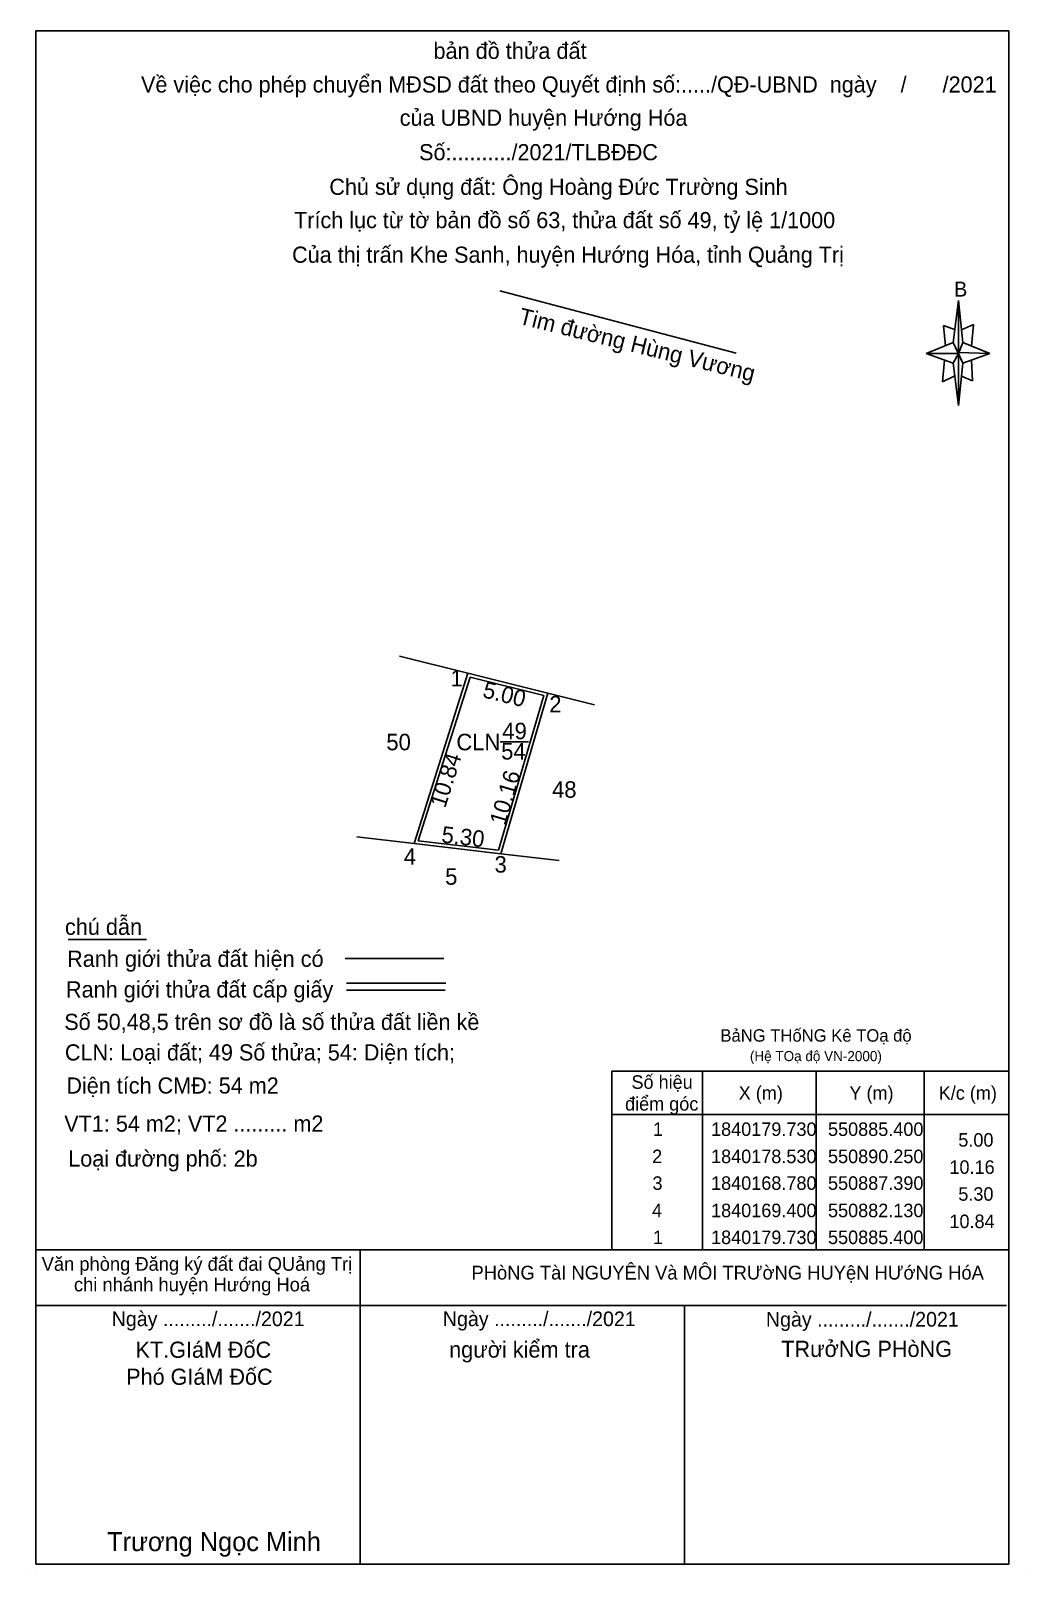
# Model space of a CAD drawing. Extents: x 550379 to 550905, y 1840168 to 1840451.
# Drawn here: x 550379.2 to 550439.8, y 1840357.9 to 1840451.5 of the extents above; entities that cross this region are included whole.
import ezdxf

# ---------------------------------------------------------------- set-up
doc = ezdxf.new("R2010")
doc.units = 0
for name, color, linetype in [('Level 1', 7, 'Continuous'), ('Level 10', 7, 'Continuous'), ('Level 15', 7, 'Continuous'), ('Level 17', 7, 'Continuous'), ('Level 5', 7, 'Continuous'), ('Level 6', 7, 'Continuous'), ('Level 63', 7, 'Continuous')]:
    doc.layers.add(name, color=color, linetype=linetype)

msp = doc.modelspace()

# ---------------------------------------------------------------- texts
at = {"layer": 'Level 1'}
for s, height, p in [('BảNG THốNG Kê TOạ độ ', 0.75444, (550421.06, 1840390.16)), ('(Hệ TOạ độ VN-2000)', 0.61236, (550422.85, 1840388.98))]:
    msp.add_text(s, height=height, dxfattribs=at).set_placement(p)
at = {"layer": 'Level 10'}
for s, p in [('1', (550404.68, 1840411.72)), ('2', (550410.67, 1840410.14)), ('50', (550400.78, 1840407.84)), ('CLN', (550405.03, 1840407.84)), ('49', (550407.82, 1840408.51)), ('54', (550407.75, 1840407.28)), ('48', (550410.84, 1840404.96)), ('4', (550401.84, 1840400.9)), ('3', (550407.35, 1840400.42)), ('5', (550404.35, 1840399.68))]:
    msp.add_text(s, height=1, dxfattribs=at).set_placement(p)
at = {"layer": 'Level 5'}
for s, height, p in [('bản đồ thửa đất', 0.98412, (550403.64, 1840449.79)), ('Về việc cho phép chuyển MĐSD đất theo Quyết định số:...../QĐ-UBND  ngày    /      /2021', 0.97998, (550385.89, 1840447.75)), ('của UBND huyện Hướng Hóa', 0.98412, (550401.59, 1840445.73)), ('Số:........../2021/TLBĐĐC', 0.97998, (550402.77, 1840443.64)), ('Chủ sử dụng đất: Ông Hoàng Đức Trường Sinh', 0.97998, (550397.32, 1840441.54)), ('Trích lục từ tờ bản đồ số 63, thửa đất số 49, tỷ lệ 1/1000 ', 0.97998, (550395.18, 1840439.52)), ('Của thị trấn Khe Sanh, huyện Hướng Hóa, tỉnh Quảng Trị', 0.97998, (550395.06, 1840437.42)), ('B', 0.904, (550435.24, 1840435.37)), ('Ngày ........./......./2021', 0.88998, (550384.11, 1840372.9)), ('Ngày ........./......./2021', 0.88998, (550404.21, 1840372.9)), ('Ngày ........./......./2021', 0.88998, (550423.82, 1840372.87)), ('KT.GIáM ĐốC', 0.97998, (550385.56, 1840370.98)), ('người kiểm tra', 0.98412, (550404.59, 1840370.99)), ('TRưởNG PHòNG', 0.98412, (550424.75, 1840371.03)), ('Phó GIáM ĐốC', 0.97998, (550384.99, 1840369.34)), ('Trương Ngọc Minh', 1.15002, (550383.83, 1840359.25))]:
    msp.add_text(s, height=height, dxfattribs=at).set_placement(p)
at = {"layer": 'Level 6'}
for s, height, p in [('chú dẫn', 0.9841, (550381.27, 1840396.64)), ('Ranh giới thửa đất hiện có ', 0.98412, (550381.4, 1840394.7)), ('Ranh giới thửa đất cấp giấy', 0.98412, (550381.33, 1840392.84)), ('Số 50,48,5 trên sơ đồ là số thửa đất liền kề', 0.97998, (550381.23, 1840390.87)), ('CLN: Loại đất; 49 Số thửa; 54: Diện tích;', 0.97998, (550381.27, 1840389.02)), ('Diện tích CMĐ: 54 m2 ', 0.97998, (550381.36, 1840387.01)), ('VT1: 54 m2; VT2 ......... m2', 0.97998, (550381.23, 1840384.7)), ('Loại đường phố: 2b', 0.97998, (550381.47, 1840382.58)), (' Văn phòng Đăng ký đất đai QUảng Trị', 0.83136, (550379.55, 1840376.26)), ('PHòNG TàI NGUYÊN Và MÔI TRƯờNG HUYệN HƯớNG HóA', 0.83322, (550405.95, 1840375.73)), ('chi nhánh huyện Hướng Hoá', 0.83136, (550381.82, 1840375.01))]:
    msp.add_text(s, height=height, dxfattribs=at).set_placement(p)
at = {"layer": 'Level 63'}
for s, height, rotation, p in [('Tim đường Hùng Vương', 1.00002, 346.10282, (550408.76, 1840433.73)), ('5.00', 1, 346.10282, (550406.57, 1840411.07)), ('10.84', 1, 72.43462, (550404.35, 1840404.29)), ('10.16', 1, 73.65183, (550407.99, 1840403.23)), ('5.30', 1, 353.27752, (550404.09, 1840402.25))]:
    msp.add_text(s, height=height, rotation=rotation, dxfattribs=at).set_placement(p)
for s, height, p in [('Số hiệu', 0.82, (550415.66, 1840387.3)), ('X (m)', 0.82, (550422.17, 1840386.64)), ('Y (m)', 0.82, (550428.89, 1840386.64)), ('K/c (m)', 0.82, (550434.31, 1840386.64)), ('điểm góc', 0.82, (550415.27, 1840385.98)), (' 1', 0.82, (550416.66, 1840384.44)), ('1840179.730', 0.82002, (550420.49, 1840384.44)), ('550885.400', 0.82, (550427.59, 1840384.44)), ('5.00', 0.82, (550435.5, 1840383.79)), (' 2', 0.82, (550416.61, 1840382.79)), ('1840178.530', 0.82002, (550420.49, 1840382.79)), ('550890.250', 0.82, (550427.59, 1840382.79)), ('10.16', 0.82, (550434.96, 1840382.14)), (' 3', 0.82, (550416.63, 1840381.17)), ('1840168.780', 0.82002, (550420.49, 1840381.17)), ('550887.390', 0.82, (550427.59, 1840381.17)), ('5.30', 0.82, (550435.5, 1840380.51)), (' 4', 0.82, (550416.6, 1840379.51)), ('1840169.400', 0.82002, (550420.49, 1840379.51)), ('550882.130', 0.82, (550427.59, 1840379.51)), ('10.84', 0.82, (550434.96, 1840378.85)), (' 1', 0.82, (550416.66, 1840377.88)), ('1840179.730', 0.82002, (550420.49, 1840377.88)), ('550885.400', 0.82, (550427.59, 1840377.88))]:
    msp.add_text(s, height=height, dxfattribs=at).set_placement(p)

# ---------------------------------------------------------------- linework, layer by layer
at = {"layer": 'Level 10'}
for p, q in [((550416.111, 1840433.493), (550407.661, 1840435.723)), ((550401.581, 1840413.543), (550405.731, 1840412.513)), ((550402.461, 1840402.183), (550405.731, 1840412.513)), ((550405.731, 1840412.513), (550410.581, 1840411.313)), ((550407.721, 1840401.563), (550410.581, 1840411.313)), ((550410.581, 1840411.313), (550413.411, 1840410.603)), ((550407.681, 1840408.353), (550409.411, 1840408.353)), ((550398.991, 1840402.583), (550402.461, 1840402.183)), ((550402.461, 1840402.183), (550407.721, 1840401.563)), ((550411.281, 1840401.143), (550407.721, 1840401.563))]:
    msp.add_line(p, q, dxfattribs=at)
msp.add_lwpolyline([(550405.861, 1840412.273), (550410.331, 1840411.173), (550407.581, 1840401.783), (550402.721, 1840402.353)], close=True, dxfattribs=at)
at = {"layer": 'Level 15'}
msp.add_line((550416.113, 1840433.488), (550422.016, 1840431.926), dxfattribs=at)
at = {"layer": 'Level 17'}
msp.add_line((550381.471, 1840396.363), (550386.221, 1840396.363), dxfattribs=at)
at = {"layer": 'Level 5'}
for p, q in [((550435.191, 1840432.573), (550435.511, 1840435.123)), ((550435.321, 1840433.353), (550434.601, 1840433.613)), ((550434.601, 1840433.613), (550434.721, 1840432.363)), ((550435.701, 1840433.353), (550436.431, 1840433.673)), ((550436.431, 1840433.673), (550436.301, 1840432.363)), ((550435.191, 1840432.573), (550433.541, 1840431.913)), ((550433.541, 1840431.913), (550435.191, 1840432.573)), ((550435.511, 1840431.913), (550435.191, 1840432.573)), ((550435.191, 1840432.573), (550435.771, 1840431.323)), ((550435.771, 1840432.573), (550437.411, 1840431.913)), ((550435.191, 1840431.323), (550433.541, 1840431.913)), ((550435.511, 1840431.913), (550433.541, 1840431.913)), ((550434.661, 1840431.513), (550434.531, 1840430.203)), ((550437.411, 1840431.913), (550435.511, 1840431.973)), ((550435.511, 1840431.973), (550435.511, 1840431.913)), ((550435.511, 1840431.913), (550435.771, 1840431.323)), ((550435.771, 1840431.323), (550435.511, 1840428.763)), ((550435.771, 1840431.323), (550437.411, 1840431.913)), ((550435.771, 1840431.323), (550437.411, 1840431.913)), ((550436.301, 1840431.513), (550436.371, 1840430.263)), ((550434.531, 1840430.203), (550435.251, 1840430.533)), ((550436.371, 1840430.263), (550435.701, 1840430.533)), ((550399.191, 1840358.463), (550399.191, 1840377.533)), ((550379.511, 1840374.143), (550438.421, 1840374.143)), ((550379.511, 1840374.143), (550438.421, 1840374.143)), ((550379.511, 1840374.143), (550438.421, 1840374.143)), ((550379.511, 1840358.463), (550379.511, 1840374.143)), ((550418.871, 1840358.463), (550418.871, 1840374.143)), ((550438.561, 1840358.463), (550379.511, 1840358.463)), ((550379.201, 1840357.963), (550379.201, 1840357.963)), ((550379.201, 1840357.963), (550379.201, 1840357.963)), ((550379.201, 1840357.963), (550379.201, 1840357.963)), ((550379.461, 1840357.913), (550379.461, 1840357.913)), ((550379.461, 1840357.913), (550379.461, 1840357.913)), ((550379.461, 1840357.913), (550379.461, 1840357.913))]:
    msp.add_line(p, q, dxfattribs=at)
for points in [[(550379.511, 1840451.493), (550438.561, 1840451.493), (550438.561, 1840358.463), (550379.511, 1840358.463)], [(550435.511, 1840435.123), (550435.771, 1840432.573), (550435.511, 1840431.913)], [(550435.511, 1840431.913), (550435.511, 1840428.763), (550435.191, 1840431.323)]]:
    msp.add_lwpolyline(points, close=True, dxfattribs=at)
at = {"layer": 'Level 6'}
for p, q in [((550398.271, 1840395.213), (550404.261, 1840395.213)), ((550398.371, 1840393.703), (550404.401, 1840393.703)), ((550398.371, 1840393.293), (550404.351, 1840393.293)), ((550379.511, 1840377.533), (550438.561, 1840377.533)), ((550439.801, 1840358.143), (550439.801, 1840358.143)), ((550439.801, 1840358.143), (550439.801, 1840358.143)), ((550439.801, 1840358.143), (550439.801, 1840358.143)), ((550439.801, 1840358.143), (550439.801, 1840358.143)), ((550439.801, 1840358.143), (550439.801, 1840358.143)), ((550439.801, 1840358.143), (550439.801, 1840358.143))]:
    msp.add_line(p, q, dxfattribs=at)
at = {"layer": 'Level 63'}
for p, q in [((550419.981, 1840388.363), (550419.981, 1840377.533)), ((550426.871, 1840388.363), (550426.871, 1840377.533)), ((550433.431, 1840388.363), (550433.431, 1840377.533)), ((550414.471, 1840385.733), (550438.561, 1840385.733))]:
    msp.add_line(p, q, dxfattribs=at)
msp.add_lwpolyline([(550414.471, 1840388.363), (550438.561, 1840388.363), (550438.561, 1840377.533), (550414.471, 1840377.533)], close=True, dxfattribs=at)

msp.set_redraw_order([(e.dxf.handle, doc.entitydb.next_handle()) for e in msp.query("TEXT MTEXT ATTDEF DIMENSION ARC_DIMENSION")])  # texts and dimensions are drawn at this point

doc.saveas('drawing.dxf')
